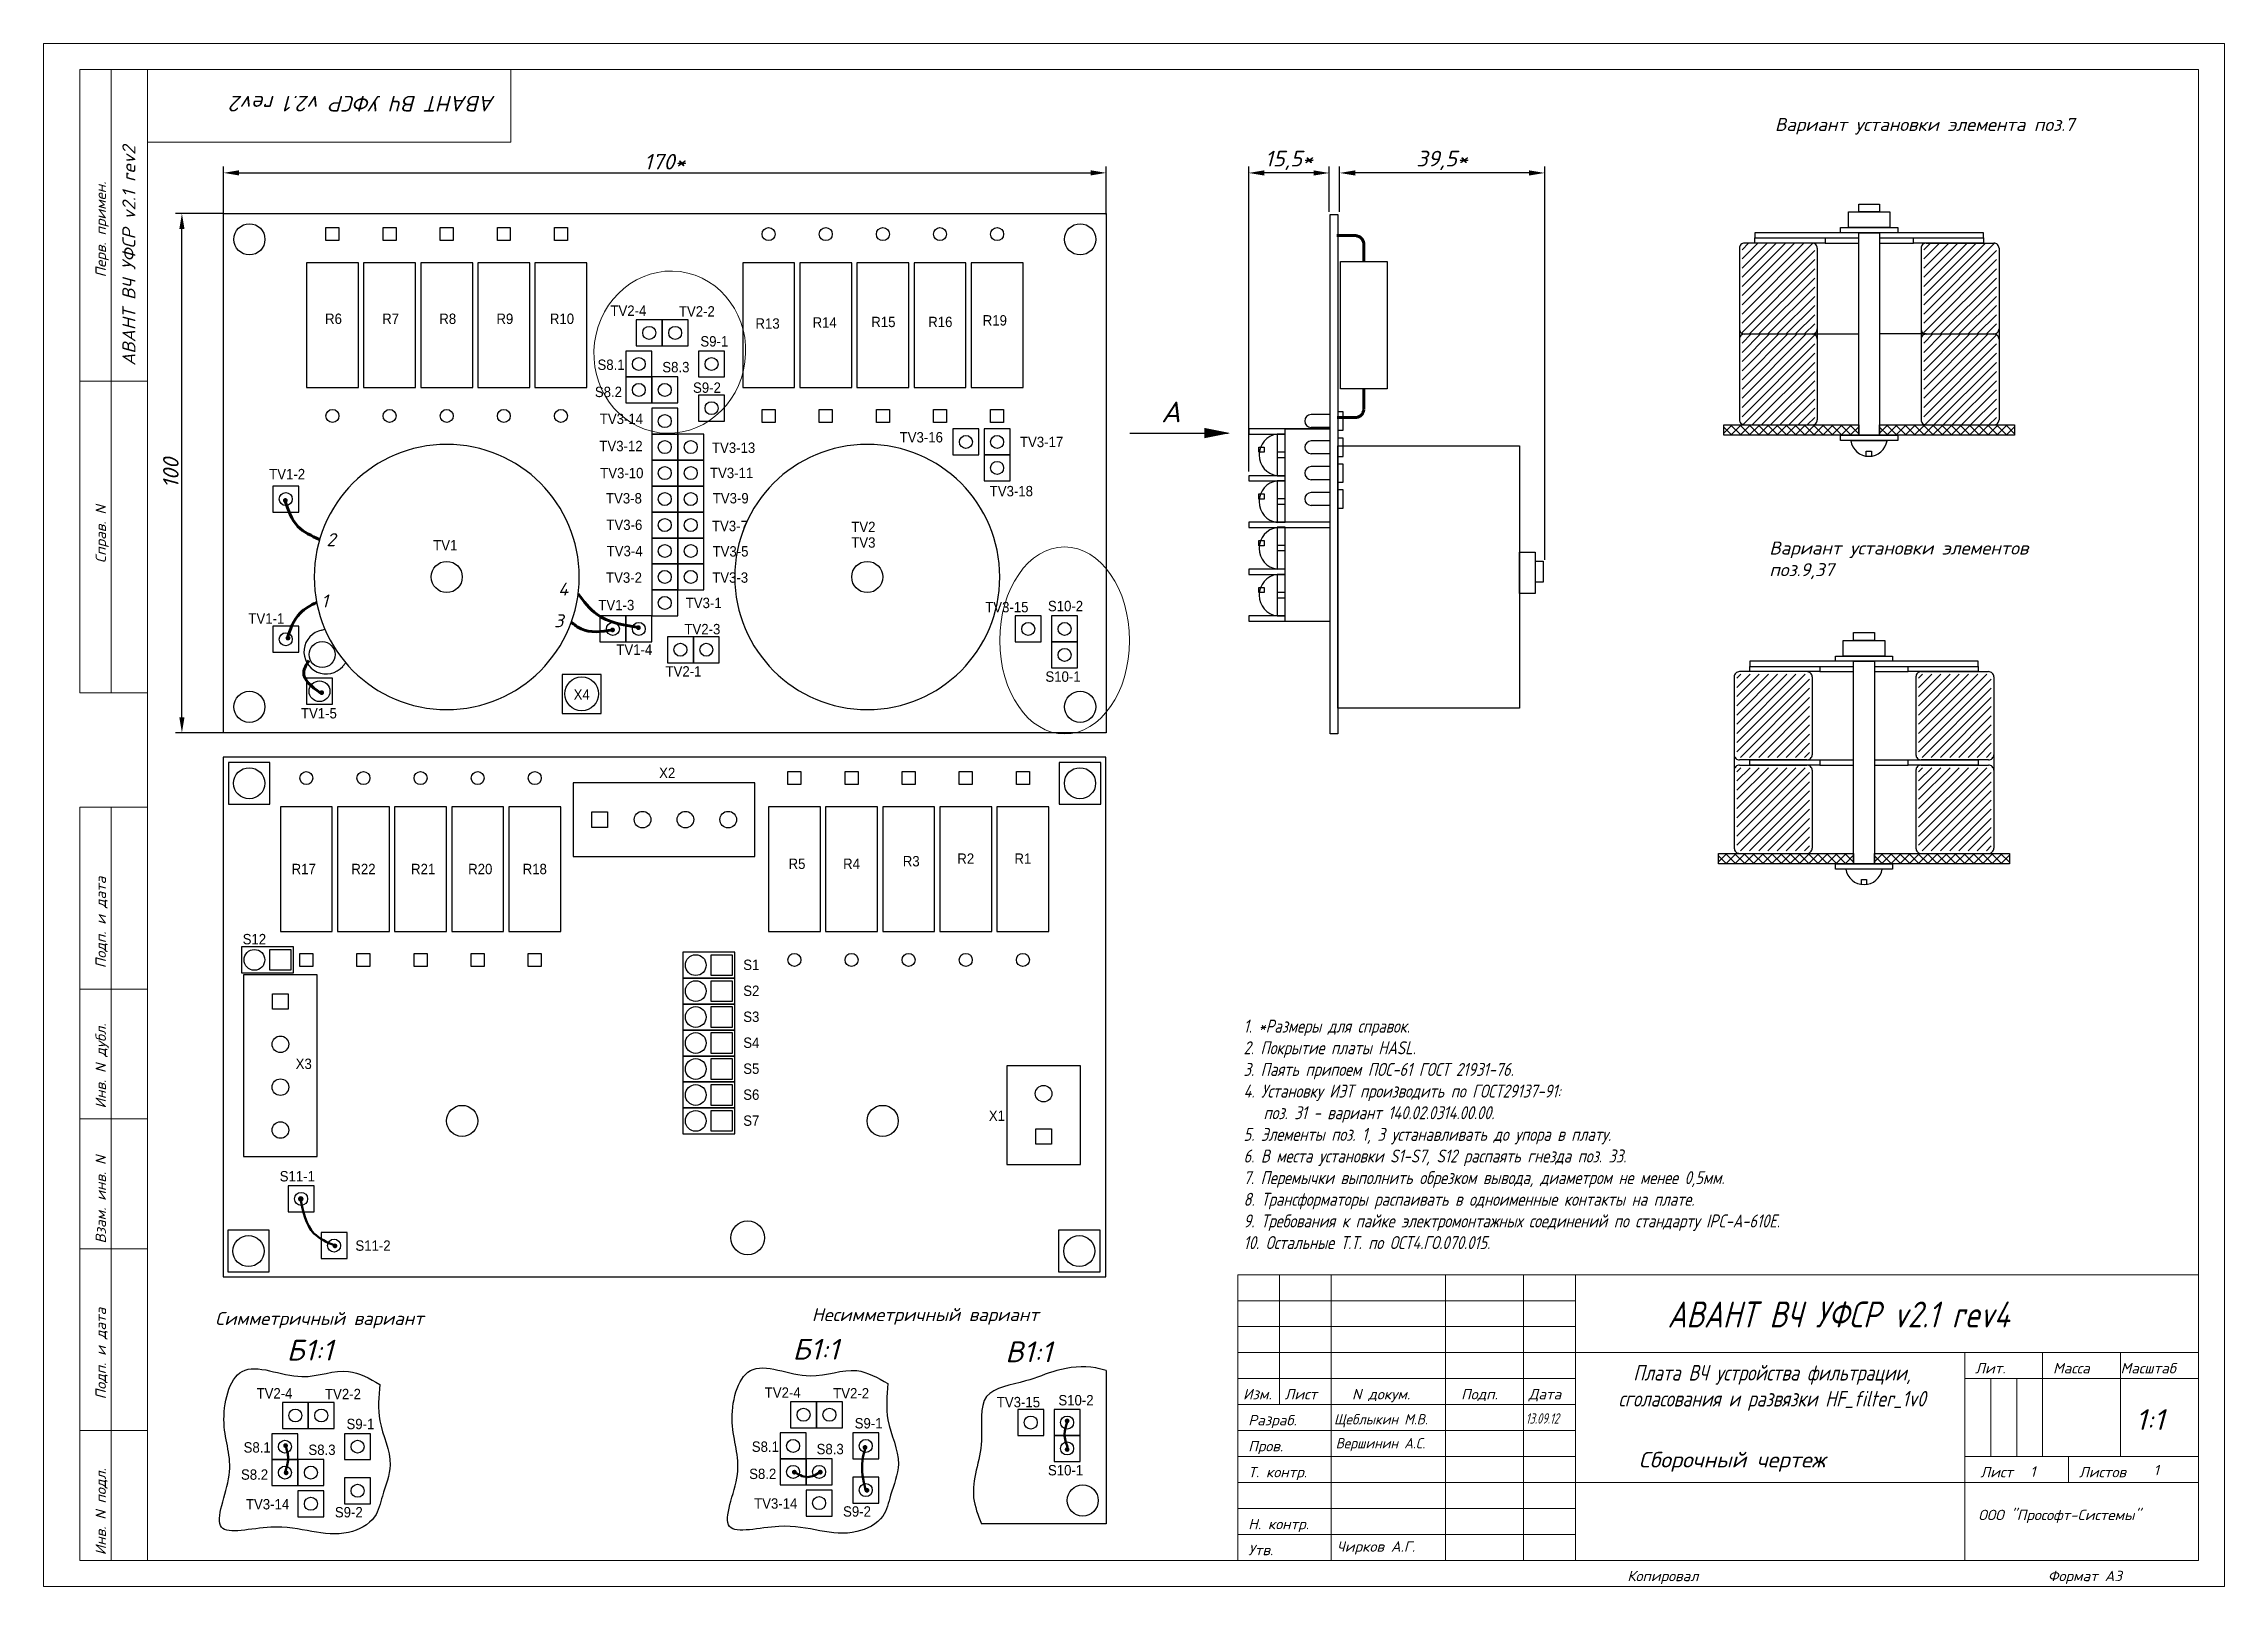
# Model space of a CAD drawing. Extents: x 25 to 880, y 8 to 306.
# Drawn here: x 25.4 to 445.4, y 7.9 to 304.9 of the extents above; entities that cross this region are included whole.
import ezdxf
from ezdxf.enums import TextEntityAlignment as Align

# ---------------------------------------------------------------- set-up
doc = ezdxf.new("R2010")
doc.units = 0
doc.header["$MEASUREMENT"] = 0
for name, color, linetype in [('BOARD', 7, 'Continuous'), ('PACKAGE_BOT', 7, 'Continuous'), ('PACKAGE_TOP', 7, 'Continuous'), ('PIN_BOT', 7, 'Continuous'), ('PIN_TOP', 7, 'Continuous'), ('REFDES_BOT', 7, 'Continuous'), ('REFDES_TOP', 7, 'Continuous')]:
    doc.layers.add(name, color=color, linetype=linetype)
doc.layers.add('РАЗМЕРЫ', color=3, linetype='Continuous', lineweight=0)
doc.layers.add('РАМКА', color=7, linetype='Continuous', lineweight=0)
doc.styles.add('ADRF1', font='romans', dxfattribs={"oblique": 15})
doc.styles.add('ГОСТ 2.304', font='CS_Gost2304.shx')
doc.dimstyles.new('ГОСТ', dxfattribs={"dimscale": 0, "dimtxt": 3, "dimasz": 3, "dimexe": 1.25, "dimexo": 0, "dimtad": 1, "dimtoh": 1, "dimdec": 3, "dimtxsty": 'ГОСТ 2.304', "dimcen": 5, "dimadec": 3, "dimazin": 2, "dimtfac": 0.75, "dimtdec": 4, "dimtmove": 1, "dimatfit": 3, "dimfxl": 1, "dimtolj": 1, "dimarcsym": 0})

msp = doc.modelspace()

# ---------------------------------------------------------------- texts
at = {"layer": 'BOARD', "linetype": 'Continuous', "attachment_point": 1}
for s, insert, char_height, width, style in [('Вариант установки элемента поз.7\\P', (358.8329, 290.5801), 2.5, 59, 'ADRF1'), ('A', (240.6307, 235.9948), 4, 8, 'ADRF1'), ('2', (79.862, 210.6498), 2.5, 6.786772, 'ADRF1'), ('Вариант установки элементов поз.9,37\\P', (357.7587, 209.042), 2.5, 59, 'ADRF1'), ('1', (78.8834, 198.8597), 2.5, 6.786772, 'ADRF1'), ('4', (124.4889, 201.1412), 2.5, 6.786772, 'ADRF1'), ('3', (123.6979, 195.0365), 2.5, 6.786772, 'ADRF1'), ('{\\Q15;1. *Размеры для справок.\\P2. Покрытие платы HASL.\\P3. Паять припоем ПОС-61 ГОСТ 21931-76.\\P4. Установку ИЭТ производить по ГОСТ29137-91:\\P   поз. 31 - вариант 140.02.0314.00.00.\\P5. Элементы поз. 1, 3 устанавливать до упора в плату.\\P6. В места установки S1-S7, S12 распаять гнезда поз. 33.\\P7. Перемычки выполнить обрезком вывода, диаметром не менее 0,5мм.\\P8. Трансформаторы распаивать в одноименные контакты на плате.\\P9. Требования к пайке электромонтажных соединений по стандарту IPC-A-610E.\\P10. Остальные Т.Т. по ОСТ4.ГО.070.015.}', (256.5, 117), 2.5, 180.700783, 'ГОСТ 2.304'), ('\\pxqc;{\\H1.0714x;\\Q15;Плата ВЧ устройства фильтрации, сголасования и развязки HF_filter_1v0}', (322.8205, 50.5193), 2.8, 70.927327, 'ГОСТ 2.304'), ('1:1', (428.3249, 42.008), 4, 8, 'ADRF1')]:
    msp.add_mtext(s, dxfattribs=dict(at, insert=insert, char_height=char_height, width=width, style=style))
at = {"layer": 'PACKAGE_TOP', "width": 0.95}
for s, p in [('TV2', (180.9519, 210.8511)), ('TV1', (100.4325, 207.3317)), ('TV3', (180.9519, 207.8511))]:
    msp.add_text(s, height=2, dxfattribs=at).set_placement(p)
at = {"layer": 'REFDES_BOT', "text_generation_flag": 6, "width": 0.95}
for s, p in [('X2', (145.5, 163.5)), ('R17', (75.5, 145)), ('R22', (87, 145)), ('R21', (98.5, 145)), ('R20', (109.5, 145)), ('R18', (120, 145)), ('R5', (170.5, 146)), ('R4', (181, 146)), ('R3', (192.5, 146.5)), ('R2', (203, 147)), ('R1', (214, 147)), ('S12', (66, 131.5)), ('S1', (161.7, 126.5571)), ('S2', (161.7, 121.5571)), ('S3', (161.7, 116.5571)), ('S4', (161.7, 111.5571)), ('X3', (75.5, 107.5)), ('S5', (161.7, 106.5571)), ('S6', (161.7, 101.5571)), ('S7', (161.7, 96.5571)), ('X1', (209, 97.5)), ('S11-1', (74.263, 85.8519)), ('S11-2', (88.8429, 72.5))]:
    msp.add_text(s, height=2, rotation=180, dxfattribs=at).set_placement(p, align=Align.CENTER)
at = {"layer": 'REFDES_BOT', "style": 'ADRF1', "oblique": 15, "text_generation_flag": 6}
for s, height, p in [('Симметричный вариант', 2.5, (78.5211, 58.2241)), ('Несимметричный вариант', 2.5, (195.2005, 58.9611)), ('Б1:1', 4, (76.6785, 51.3742)), ('Б1:1', 4, (174.1137, 51.552)), ('В1:1', 4, (215.1137, 51.052))]:
    msp.add_text(s, height=height, rotation=180, dxfattribs=at).set_placement(p, align=Align.CENTER)
at = {"layer": 'REFDES_TOP', "width": 0.95}
for s, p in [('R6', (81.2348, 250.9283)), ('R7', (92.2348, 250.9283)), ('R8', (103.2348, 250.9283)), ('R9', (114.2348, 250.9283)), ('R10', (125.2348, 250.9283)), ('TV2-4', (138.0294, 252.4877)), ('TV2-2', (151.209, 252.3533)), ('R13', (164.8356, 250.0174)), ('R14', (175.8356, 250.2189)), ('R15', (187.1379, 250.3197)), ('R16', (198.1043, 250.3236)), ('R19', (208.6043, 250.6259)), ('S9-1', (154.5746, 246.5846)), ('S8.1', (134.6907, 242.0793)), ('S8.3', (147.1715, 241.622)), ('S9-2', (153.1588, 237.667)), ('S8.2', (134.1837, 236.8481)), ('TV3-14', (136.6901, 231.6653)), ('TV3-12', (136.6033, 226.4295)), ('TV3-13', (158.2856, 226.0982)), ('TV3-16', (194.4364, 228.1181)), ('TV3-17', (217.6043, 227.2111)), ('TV1-2', (72.3059, 221.0202)), ('TV3-10', (136.7594, 221.23)), ('TV3-11', (157.905, 221.2444)), ('TV3-8', (137.172, 216.3703)), ('TV3-9', (157.7349, 216.3814)), ('TV3-18', (211.784, 217.7486)), ('TV3-6', (137.2509, 211.2597)), ('TV3-7', (157.5768, 211.0337)), ('TV3-4', (137.3049, 206.2149)), ('TV3-5', (157.6953, 206.1523)), ('TV3-2', (137.1864, 201.0964)), ('TV3-3', (157.6309, 201.1075)), ('TV1-3', (135.7016, 195.8132)), ('TV3-1', (152.5371, 196.2189)), ('TV3-15', (210.9169, 195.4205)), ('S10-2', (222.2154, 195.622)), ('TV1-1', (68.3015, 193.2251)), ('TV2-3', (152.2781, 191.184)), ('TV1-4', (139.1636, 187.2245)), ('TV2-1', (148.6394, 183.0457)), ('S10-1', (221.7309, 182.0398)), ('TV1-5', (78.4224, 174.984)), ('X4', (129.0371, 178.5846)), ('TV2-4', (167.7466, 44.1997)), ('TV2-4', (69.8749, 44.0588)), ('TV2-2', (83.0545, 43.9244)), ('TV2-2', (180.9263, 44.0653)), ('TV3-15', (213.1478, 42.3714)), ('S10-2', (224.2287, 42.7361)), ('S9-1', (86.4201, 38.1557)), ('S9-1', (184.2919, 38.2965)), ('S8.1', (66.5362, 33.6504)), ('S8.3', (79.017, 33.1931)), ('S8.1', (164.408, 33.7913)), ('S8.3', (176.8888, 33.334)), ('S8.2', (66.0292, 28.4192)), ('S8.2', (163.901, 28.5601)), ('S10-1', (222.2214, 29.2626)), ('TV3-14', (68.5356, 22.7123)), ('S9-2', (84.1828, 21.1752)), ('TV3-14', (166.4074, 22.8531)), ('S9-2', (182.0546, 21.3161))]:
    msp.add_text(s, height=2, dxfattribs=at).set_placement(p, align=Align.CENTER)
at = {"layer": 'РАМКА', "style": 'ADRF1', "oblique": 15}
for height, rotation, p in [(3, 180, (112.4829, 294.832)), (2.5, 90, (43.0774, 242.863))]:
    msp.add_text('АВАНТ ВЧ УФСР v2.1 rev2', height=height, rotation=rotation, dxfattribs=at).set_placement(p)
at = {"layer": 'РАМКА', "oblique": 15}
for s, height, style, p in [('АВАНТ ВЧ УФСР v2.1 rev4', 5, 'ГОСТ 2.304', (338.1459, 57.7341)), ('Сборочный чертеж', 3, 'ADRF1', (332.6216, 30.7824)), ('1', 2, 'ADRF1', (407.9905, 29)), ('1', 2, 'ADRF1', (431.7713, 29.2846)), ('ООО "Прософт-Системы"', 2, 'ADRF1', (398.0091, 20.6445)), ('Чирков А.Г.', 2, 'ADRF1', (274.47, 14.5632))]:
    msp.add_text(s, height=height, dxfattribs=dict(at, style=style)).set_placement(p)
at = {"layer": 'РАМКА', "oblique": 15, "width": 0.9}
for s, style, p in [('Щеблыкин М.В.', 'ADRF1', (273.9137, 39.0632)), ('13.09.12', 'ГОСТ 2.304', (310.8544, 39.2242)), ('Вершинин А.С.', 'ADRF1', (274.2373, 34.4539))]:
    msp.add_text(s, height=2, dxfattribs=dict(at, style=style)).set_placement(p)

# ---------------------------------------------------------------- blocks, each defined once
blk = doc.blocks.new('РАМКА')
at = {"layer": 'РАМКА'}
for p, q in [((0, 297), (0, 0)), ((420, 297), (0, 297)), ((420, 0), (420, 297)), ((7, 172), (7, 292)), ((20, 292), (7, 292)), ((13, 172), (13, 292)), ((20, 292), (415, 292)), ((20, 5), (20, 292)), ((90, 278), (90, 292)), ((415, 292), (415, 5)), ((20, 278), (90, 278)), ((20, 232), (7, 232)), ((20, 172), (7, 172)), ((7, 5), (7, 150)), ((20, 150), (7, 150)), ((13, 5), (13, 150)), ((20, 115), (7, 115)), ((20, 90), (7, 90)), ((20, 65), (7, 65)), ((230, 60), (230, 5)), ((415, 60), (230, 60)), ((238, 60), (238, 35)), ((248, 60), (248, 5)), ((270, 60), (270, 5)), ((285, 60), (285, 5)), ((295, 60), (295, 5)), ((230, 55), (295, 55)), ((230, 50), (295, 50)), ((230, 45), (415, 45)), ((370, 45), (370, 5)), ((385, 45), (385, 25)), ((400, 45), (400, 25)), ((230, 40), (295, 40)), ((370, 40), (415, 40)), ((375, 40), (375, 25)), ((380, 40), (380, 25)), ((230, 35), (295, 35)), ((20, 30), (7, 30)), ((230, 30), (295, 30)), ((230, 25), (295, 25)), ((370, 25), (415, 25)), ((390, 25), (390, 20)), ((230, 20), (415, 20)), ((230, 15), (295, 15)), ((230, 10), (295, 10)), ((20, 5), (7, 5)), ((415, 5), (20, 5)), ((0, 0), (420, 0))]:
    blk.add_line(p, q, dxfattribs=at)
at = {"layer": 'РАМКА', "style": 'ADRF1', "oblique": 15}
for s, p in [('Перв. примен.', (12, 252)), ('Справ. N', (12, 197)), ('Подп. и дата', (12, 119)), ('Инв. N дубл.', (12, 92)), ('Взам. инв. N', (12, 66)), ('Подп. и дата', (12, 36)), ('Инв. N подл.', (12, 6))]:
    blk.add_text(s, height=2, rotation=90, dxfattribs=at).set_placement(p)
for s, p in [('Лит.', (372, 41)), ('Масса', (387, 41)), ('Масштаб', (400, 41)), ('Изм.', (231, 36)), ('Лист', (239, 36)), ('N докум.', (252, 36)), ('Подп.', (273, 36)), ('Дата', (286, 36)), ('Разраб.', (232, 31)), ('Пров.', (232, 26)), ('Т. контр.', (232, 21)), ('Лист', (373, 21)), ('Листов', (392, 21)), ('Н. контр.', (232, 11)), ('Утв.', (232, 6)), ('Копировал', (305, 1)), ('Формат A3', (386, 1))]:
    blk.add_text(s, height=2, dxfattribs=at).set_placement(p)
blk = doc.blocks.new('*D615')
at = {"layer": 'РАЗМЕРЫ', "color": 0, "lineweight": -2}
for p, q in [((60.04, 272.02), (60.04, 281.27)), ((63.04, 280.02), (227.04, 280.02)), ((230.04, 272.02), (230.04, 281.27))]:
    blk.add_line(p, q, dxfattribs=at)
at = {"layer": 'РАЗМЕРЫ', "color": 0}
for points in [[(63.04, 280.52), (63.04, 279.52), (60.04, 280.02)], [(227.04, 279.52), (227.04, 280.52), (230.04, 280.02)]]:
    blk.add_solid(points, dxfattribs=at)
at = {"layer": 'РАЗМЕРЫ', "color": 0, "linetype": 'Continuous', "insert": (145.04, 282.16), "char_height": 3, "attachment_point": 5, "style": 'ADRF1'}
blk.add_mtext('\\A1;170*', dxfattribs=at)
blk = doc.blocks.new('*D625')
at = {"layer": 'РАЗМЕРЫ', "color": 0, "lineweight": -2}
for p, q in [((257.5, 222.5), (257.5, 281.25)), ((270, 280), (260.5, 280)), ((273, 272.5), (273, 281.25))]:
    blk.add_line(p, q, dxfattribs=at)
at = {"layer": 'РАЗМЕРЫ', "color": 0}
for points in [[(260.5, 280.5), (260.5, 279.5), (257.5, 280)], [(270, 279.5), (270, 280.5), (273, 280)]]:
    blk.add_solid(points, dxfattribs=at)
at = {"layer": 'РАЗМЕРЫ', "color": 0, "linetype": 'Continuous', "insert": (265.25, 282.4175), "char_height": 3, "attachment_point": 5, "style": 'ADRF1'}
blk.add_mtext('\\A1;15,5*', dxfattribs=at)
blk = doc.blocks.new('*D627')
at = {"layer": 'РАЗМЕРЫ', "color": 0, "lineweight": -2}
for p, q in [((60.04, 272.22), (50.79, 272.22)), ((52.04, 175.22), (52.04, 269.22)), ((60.04, 172.22), (50.79, 172.22))]:
    blk.add_line(p, q, dxfattribs=at)
at = {"layer": 'РАЗМЕРЫ', "color": 0}
for points in [[(52.54, 269.22), (51.54, 269.22), (52.04, 272.22)], [(51.54, 175.22), (52.54, 175.22), (52.04, 172.22)]]:
    blk.add_solid(points, dxfattribs=at)
at = {"layer": 'РАЗМЕРЫ', "color": 0, "linetype": 'Continuous', "insert": (49.9, 222.22), "char_height": 3, "attachment_point": 5, "rotation": 90, "style": 'ADRF1'}
blk.add_mtext('\\A1;100', dxfattribs=at)
blk = doc.blocks.new('*D628')
at = {"layer": 'РАЗМЕРЫ', "color": 0, "lineweight": -2}
for p, q in [((275, 272.5), (275, 281.25)), ((311.5, 280), (278, 280)), ((314.5, 205.5), (314.5, 281.25))]:
    blk.add_line(p, q, dxfattribs=at)
at = {"layer": 'РАЗМЕРЫ', "color": 0}
for points in [[(278, 280.5), (278, 279.5), (275, 280)], [(311.5, 279.5), (311.5, 280.5), (314.5, 280)]]:
    blk.add_solid(points, dxfattribs=at)
at = {"layer": 'РАЗМЕРЫ', "color": 0, "linetype": 'Continuous', "insert": (294.75, 282.4175), "char_height": 3, "attachment_point": 5, "style": 'ADRF1'}
blk.add_mtext('\\A1;39,5*', dxfattribs=at)

# ---------------------------------------------------------------- dimensions: what is measured, and where the dimension line sits
at = {"layer": 'РАЗМЕРЫ'}
for base, p1, p2, override, picture, middle in [((230.0371, 280.0189), (60.0371, 272.0189), (230.0371, 272.0189), {"dimscale": 1, "dimtih": 0, "dimdec": 1, "dimlfac": 1, "dimpost": '*', "dimtxsty": 'ADRF1', "dimsah": 1, "dimtofl": 0, "dimtmove": 0, "dimtolj": 1}, '*D615', (145.0371, 282.1574)), ((257.5, 280), (273, 272.5), (257.5, 222.5), {"dimscale": 1, "dimlfac": 1, "dimpost": '*', "dimtxsty": 'ADRF1', "dimsah": 1, "dimtolj": 1}, '*D625', (265.25, 282.4175)), ((275, 280), (314.5, 205.5), (275, 272.5), {"dimscale": 1, "dimlfac": 1, "dimpost": '*', "dimtxsty": 'ADRF1', "dimsah": 1, "dimtolj": 1}, '*D628', (294.75, 282.4175))]:
    dim = msp.add_linear_dim(base=base, p1=p1, p2=p2, dimstyle='ГОСТ', override=override, dxfattribs=at)
    dim.commit()
    dim.dimension.update_dxf_attribs({"geometry": picture, "text_midpoint": middle})
dim = msp.add_linear_dim(base=(52.0371, 272.2189), p1=(60.0371, 172.2189), p2=(60.0371, 272.2189), angle=90, dimstyle='ГОСТ', override={"dimscale": 1, "dimlfac": 1, "dimtxsty": 'ADRF1', "dimsah": 1, "dimtolj": 1}, dxfattribs=at)
dim.commit()
dim.dimension.update_dxf_attribs({"geometry": '*D627', "text_midpoint": (49.8986, 222.2189)})

# ---------------------------------------------------------------- hatches: boundary and pattern name
at = {"layer": 'BOARD', "linetype": 'Continuous'}
h = msp.add_hatch(dxfattribs=at)
h.set_pattern_fill('ANSI31', color=256, scale=10, style=0)
h.set_pattern_definition([(45, (19, 9.5), (-0.8838835, 0.8838835), [])])
h.paths.add_polyline_path([(352.5, 266.5), (366.5, 266.5), (366.5, 249), (352.5, 249)], flags=0)
h = msp.add_hatch(dxfattribs=at)
h.set_pattern_fill('ANSI31', color=256, scale=10, style=0)
h.set_pattern_definition([(45, (54, 9.5), (-0.8838835, 0.8838835), [])])
h.paths.add_polyline_path([(387.5, 266.5), (401.5, 266.5), (401.5, 249), (387.5, 249)], flags=0)
h = msp.add_hatch(dxfattribs=at)
h.set_pattern_fill('ANSI31', color=256, scale=10, style=0)
h.set_pattern_definition([(45, (19, -8.5), (-0.8838835, 0.8838835), [])])
h.paths.add_polyline_path([(352.5, 249), (366.5, 249), (366.5, 231.5), (352.5, 231.5)], flags=0)
h = msp.add_hatch(dxfattribs=at)
h.set_pattern_fill('ANSI31', color=256, scale=10, style=0)
h.set_pattern_definition([(45, (54, -8.5), (-0.8838835, 0.8838835), [])])
h.paths.add_polyline_path([(387.5, 249), (401.5, 249), (401.5, 231.5), (387.5, 231.5)], flags=0)
h = msp.add_hatch(dxfattribs=at)
h.set_pattern_fill('ANSI37', color=256, scale=10, style=0)
h.set_pattern_definition([(45, (19, 9.5), (-0.8838835, 0.8838835), []), (135, (19, 9.5), (-0.8838835, -0.8838835), [])])
h.paths.add_polyline_path([(349, 231.5), (375, 231.5), (375, 229.5), (349, 229.5)], flags=0)
h = msp.add_hatch(dxfattribs=at)
h.set_pattern_fill('ANSI37', color=256, scale=10, style=0)
h.set_pattern_definition([(45, (49.0099, 9.5), (-0.8838835, 0.8838835), []), (135, (49.0099, 9.5), (-0.8838835, -0.8838835), [])])
h.paths.add_polyline_path([(379.0099, 231.5), (405.0099, 231.5), (405.0099, 229.5), (379.0099, 229.5)], flags=0)
h = msp.add_hatch(color=256, dxfattribs=at)
edge = h.paths.add_edge_path(flags=0)
edge.add_arc((71.963, 216.9559), 0.463, 0, 360)
h = msp.add_hatch(color=256, dxfattribs=at)
edge = h.paths.add_edge_path(flags=0)
edge.add_arc((72.463, 190.4559), 0.463, 0, 360)
h = msp.add_hatch(color=256, dxfattribs=at)
edge = h.paths.add_edge_path(flags=0)
edge.add_arc((134.9786, 192.0267), 0.463, 0, 360)
h = msp.add_hatch(color=256, dxfattribs=at)
edge = h.paths.add_edge_path(flags=0)
edge.add_arc((139.963, 192.4559), 0.463, 0, 360)
h = msp.add_hatch(dxfattribs=at)
h.set_pattern_fill('ANSI31', color=256, scale=10, style=0)
h.set_pattern_definition([(45, (18, -73.0023), (-0.8838835, 0.8838835), [])])
h.paths.add_polyline_path([(351.5, 183.4977), (365.5, 183.4977), (365.5, 167.4977), (351.5, 167.4977)], flags=0)
h = msp.add_hatch(dxfattribs=at)
h.set_pattern_fill('ANSI31', color=256, scale=10, style=0)
h.set_pattern_definition([(45, (53, -73.0023), (-0.8838835, 0.8838835), [])])
h.paths.add_polyline_path([(386.5, 183.4977), (400.5, 183.4977), (400.5, 167.4977), (386.5, 167.4977)], flags=0)
h = msp.add_hatch(color=256, dxfattribs=at)
edge = h.paths.add_edge_path(flags=0)
edge.add_arc((78.963, 179.9559), 0.463, 0, 360)
h = msp.add_hatch(dxfattribs=at)
h.set_pattern_fill('ANSI31', color=256, scale=10, style=0)
h.set_pattern_definition([(45, (18, -91.0023), (-0.8838835, 0.8838835), [])])
h.paths.add_polyline_path([(351.5, 165.4977), (365.5, 165.4977), (365.5, 149.4977), (351.5, 149.4977)], flags=0)
h = msp.add_hatch(dxfattribs=at)
h.set_pattern_fill('ANSI31', color=256, scale=10, style=0)
h.set_pattern_definition([(45, (53, -91.0023), (-0.8838835, 0.8838835), [])])
h.paths.add_polyline_path([(386.5, 165.4977), (400.5, 165.4977), (400.5, 149.4977), (386.5, 149.4977)], flags=0)
h = msp.add_hatch(dxfattribs=at)
h.set_pattern_fill('ANSI37', color=256, scale=10, style=0)
h.set_pattern_definition([(45, (18, -73.0023), (-0.8838835, 0.8838835), []), (135, (18, -73.0023), (-0.8838835, -0.8838835), [])])
h.paths.add_polyline_path([(348, 148.9977), (374, 148.9977), (374, 146.9977), (348, 146.9977)], flags=0)
h = msp.add_hatch(dxfattribs=at)
h.set_pattern_fill('ANSI37', color=256, scale=10, style=0)
h.set_pattern_definition([(45, (48.0099, -73.0023), (-0.8838835, 0.8838835), []), (135, (48.0099, -73.0023), (-0.8838835, -0.8838835), [])])
h.paths.add_polyline_path([(378.0099, 148.9977), (404.0099, 148.9977), (404.0099, 146.9977), (378.0099, 146.9977)], flags=0)
h = msp.add_hatch(color=256, dxfattribs=at)
edge = h.paths.add_edge_path(flags=0)
edge.add_arc((74.9363, 82.4909), 0.537, 0, 360)
h = msp.add_hatch(color=256, dxfattribs=at)
edge = h.paths.add_edge_path(flags=0)
edge.add_arc((81.5103, 73.4463), 0.463, 0, 360)
h = msp.add_hatch(color=256, dxfattribs=at)
edge = h.paths.add_edge_path(flags=0)
edge.add_arc((222.5275, 39.7523), 0.463, 0, 360)
h = msp.add_hatch(color=256, dxfattribs=at)
edge = h.paths.add_edge_path(flags=0)
edge.add_arc((72, 35), 0.463, 0, 360)
h = msp.add_hatch(color=256, dxfattribs=at)
edge = h.paths.add_edge_path(flags=0)
edge.add_arc((183.6007, 34.6495), 0.463, 0, 360)
h = msp.add_hatch(color=256, dxfattribs=at)
edge = h.paths.add_edge_path(flags=0)
edge.add_arc((222.5275, 34.2523), 0.463, 0, 360)
h = msp.add_hatch(color=256, dxfattribs=at)
edge = h.paths.add_edge_path(flags=0)
edge.add_arc((72.1152, 29.746), 0.463, 0, 360)
h = msp.add_hatch(color=256, dxfattribs=at)
edge = h.paths.add_edge_path(flags=0)
edge.add_arc((169.987, 29.8868), 0.463, 0, 360)
h = msp.add_hatch(color=256, dxfattribs=at)
edge = h.paths.add_edge_path(flags=0)
edge.add_arc((174.987, 29.8868), 0.463, 0, 360)
h = msp.add_hatch(color=256, dxfattribs=at)
edge = h.paths.add_edge_path(flags=0)
edge.add_arc((183.9736, 26.3905), 0.463, 0, 360)

# ---------------------------------------------------------------- linework, layer by layer
at = {"layer": 'BOARD', "linetype": 'Continuous', "lineweight": 80}
for p, q in [((278.171, 267.9405), (274.4938, 267.9405)), ((279.671, 262.9405), (279.671, 266.4405)), ((279.671, 234.4352), (279.671, 238.4352)), ((278.2253, 232.9148), (274.5482, 232.9148))]:
    msp.add_line(p, q, dxfattribs=at)
at = {"layer": 'BOARD', "linetype": 'Continuous'}
for p, q in [((352, 265.5), (352, 232.5)), ((366, 266.5), (353, 266.5)), ((367, 265.5), (367, 232.5)), ((368.5, 266.5), (375, 266.5)), ((379, 266.5), (385.5, 266.5)), ((387, 265.5), (387, 232.5)), ((388, 266.5), (401, 266.5)), ((402, 265.5), (402, 232.5)), ((353, 249.0055), (366, 249.0055)), ((366, 249), (375, 249)), ((388, 249), (379, 249)), ((388, 249.0055), (401, 249.0055)), ((273.1547, 233.5084), (269.5166, 233.5084)), ((234.5791, 229.9272), (253.5126, 229.9272)), ((273.1547, 230.9857), (269.5061, 230.9857)), ((273.1635, 228.4466), (269.5254, 228.4466)), ((380.4473, 228.4489), (373.4473, 228.4489)), ((273.1635, 225.924), (269.5149, 225.924)), ((273.1635, 223.4731), (269.5254, 223.4731)), ((376.4361, 225.4986), (376.4361, 226.4544)), ((376.4361, 226.4544), (377.4361, 226.4544)), ((377.4361, 226.4544), (377.4361, 225.4986)), ((273.1635, 220.9504), (269.5149, 220.9504)), ((273.1568, 218.4983), (269.5186, 218.4983)), ((273.1568, 215.9757), (269.5082, 215.9757)), ((264.4849, 193.7223), (273.1675, 193.7223)), ((79, 192), (79.5748, 192.1742)), ((82.9912, 185.0129), (83.6032, 185.6751)), ((351, 182.9977), (351, 149.9977)), ((365, 183.9977), (352, 183.9977)), ((366, 183), (366, 168)), ((367.5, 183.9977), (374, 183.9977)), ((378, 183.9977), (384.5, 183.9977)), ((386, 183), (386, 168)), ((387, 183.9977), (400, 183.9977)), ((401, 182.9977), (401, 149.9977)), ((365, 166.9977), (352, 166.9977)), ((352, 165.9977), (365, 165.9977)), ((366, 165), (366, 150)), ((367.5, 167), (374, 167)), ((367.5, 166), (374, 166)), ((378, 167), (384.5, 167)), ((378, 166), (384.5, 166)), ((386, 165), (386, 150)), ((400, 166.9977), (387, 166.9977)), ((387, 165.9977), (400, 165.9977)), ((379.5, 147), (372.5, 147)), ((375.4887, 144.0055), (376.4887, 144.0055)), ((375.4887, 143.0497), (375.4887, 144.0055)), ((376.4887, 144.0055), (376.4887, 143.0497)), ((230.024, 49.4418), (230.024, 19.9418)), ((230.024, 19.9418), (206.024, 19.9418))]:
    msp.add_line(p, q, dxfattribs=at)
for points in [[(375, 274), (379, 274), (379, 272.5), (375, 272.5)], [(371.5, 269.5), (382.5, 269.5), (382.5, 268.5), (371.5, 268.5)], [(373, 272.5), (381, 272.5), (381, 269.5), (373, 269.5)], [(355, 267.5), (375, 267.5), (375, 268.5), (355, 268.5)], [(355, 267.5), (368.5, 267.5), (368.5, 266.5), (355, 266.5)], [(375, 268.5), (379, 268.5), (379, 229.5), (375, 229.5)], [(379, 267.5), (399, 267.5), (399, 268.5), (379, 268.5)], [(385.5, 267.5), (399, 267.5), (399, 266.5), (385.5, 266.5)], [(275.171, 262.9405), (284.171, 262.9405), (284.171, 238.4405), (275.171, 238.4405)], [(275.6635, 233.9983), (274.6635, 233.9983), (274.6635, 230.4971), (275.6635, 230.4971)], [(349, 231.5), (375, 231.5), (375, 229.5), (349, 229.5)], [(379.0099, 231.5), (405.0099, 231.5), (405.0099, 229.5), (379.0099, 229.5)], [(264.4881, 230.7189), (257.4881, 230.7189), (257.4881, 229.7189), (264.4881, 229.7189)], [(259.4701, 227.2189), (260.4701, 227.2189), (260.4701, 226.2189), (259.4701, 226.2189)], [(264.4881, 229.7189), (262.9881, 229.7189), (262.9881, 221.7189), (264.4881, 221.7189)], [(273.1593, 230.7189), (264.4701, 230.7189), (264.4701, 230.7189), (273.1593, 230.7189)], [(274.671, 227.4405), (309.671, 227.4405), (309.671, 176.9405), (274.671, 176.9405)], [(275.6723, 228.9366), (274.6723, 228.9366), (274.6723, 225.4354), (275.6723, 225.4354)], [(371.5, 229.5), (382.5, 229.5), (382.5, 228.5), (371.5, 228.5)], [(264.4881, 226.2189), (262.9881, 226.2189), (262.9881, 225.2189), (264.4881, 225.2189)], [(275.6723, 223.9631), (274.6723, 223.9631), (274.6723, 220.4618), (275.6723, 220.4618)], [(264.4881, 221.7189), (257.4881, 221.7189), (257.4881, 220.7189), (264.4881, 220.7189)], [(264.4881, 220.7543), (262.9881, 220.7543), (262.9881, 212.7543), (264.4881, 212.7543)], [(275.6656, 218.9883), (274.6656, 218.9883), (274.6656, 215.4871), (275.6656, 215.4871)], [(259.4701, 218.2189), (260.4701, 218.2189), (260.4701, 217.2189), (259.4701, 217.2189)], [(264.4881, 217.2543), (262.9881, 217.2543), (262.9881, 216.2543), (264.4881, 216.2543)], [(273.1889, 212.7681), (257.4881, 212.7681), (257.4881, 211.7681), (273.1889, 211.7681)], [(264.4881, 211.7955), (262.9881, 211.7955), (262.9881, 203.7955), (264.4881, 203.7955)], [(259.4701, 209.2189), (260.4701, 209.2189), (260.4701, 208.2189), (259.4701, 208.2189)], [(264.4881, 208.2955), (262.9881, 208.2955), (262.9881, 207.2955), (264.4881, 207.2955)], [(309.6763, 199.0216), (309.6763, 207.0216), (312.6763, 207.0216), (312.6763, 199.0216)], [(264.4881, 203.7189), (257.4881, 203.7189), (257.4881, 202.7189), (264.4881, 202.7189)], [(264.4881, 202.7189), (262.9881, 202.7189), (262.9881, 194.7189), (264.4881, 194.7189)], [(314.2028, 205.2378), (314.2028, 201.2378), (312.7028, 201.2378), (312.7028, 205.2378)], [(259.4701, 200.2189), (260.4701, 200.2189), (260.4701, 199.2189), (259.4701, 199.2189)], [(264.4881, 199.2189), (262.9881, 199.2189), (262.9881, 198.2189), (264.4881, 198.2189)], [(264.4881, 194.7189), (257.4881, 194.7189), (257.4881, 193.7189), (264.4881, 193.7189)], [(372, 190), (380, 190), (380, 187), (372, 187)], [(374, 191.5), (378, 191.5), (378, 190), (374, 190)], [(354, 184.9977), (374, 184.9977), (374, 185.9977), (354, 185.9977)], [(354, 184.9977), (367.5, 184.9977), (367.5, 183.9977), (354, 183.9977)], [(370.5, 187), (381.5, 187), (381.5, 186), (370.5, 186)], [(374, 185.9977), (378, 185.9977), (378, 146.9977), (374, 146.9977)], [(378, 184.9977), (398, 184.9977), (398, 185.9977), (378, 185.9977)], [(384.5, 184.9977), (398, 184.9977), (398, 183.9977), (384.5, 183.9977)], [(354, 167), (367.5, 167), (367.5, 166), (354, 166)], [(384.5, 167), (398, 167), (398, 166), (384.5, 166)], [(348, 148.9977), (374, 148.9977), (374, 146.9977), (348, 146.9977)], [(370.5, 147), (381.5, 147), (381.5, 146), (370.5, 146)], [(378.0099, 148.9977), (404.0099, 148.9977), (404.0099, 146.9977), (378.0099, 146.9977)]]:
    msp.add_lwpolyline(points, close=True, dxfattribs=at)
at = {"layer": 'BOARD'}
for points in [[(60.0371, 172.2189), (60.0371, 272.2189), (230.0371, 272.2189), (230.0371, 172.2189)], [(273.1594, 172.006), (273.1594, 272.006), (274.6594, 272.006), (274.6594, 172.006)], [(230, 67.5), (230, 167.5), (60, 167.5), (60, 67.5)]]:
    msp.add_lwpolyline(points, close=True, dxfattribs=at)
at = {"layer": 'BOARD', "linetype": 'Continuous'}
msp.add_circle((79.0351, 187.2743), 2.5, dxfattribs=at)
for centre, radius, start, end in [((352.9934, 265.5066), 0.9934, 89.617174, 180.382826), ((366.0066, 265.5066), 0.9934, 359.617174, 90.382826), ((387.9934, 265.5066), 0.9934, 89.617174, 180.382826), ((401.0066, 265.5066), 0.9934, 359.617174, 90.382826), ((352.9934, 249.9879), 0.9934, 179.617174, 270.382826), ((352.9934, 247.9901), 0.9934, 89.617174, 180.382826), ((366.0066, 249.9879), 0.9934, 269.617174, 0.382826), ((366.0066, 248.0048), 0.9934, 359.617174, 90.382826), ((387.9934, 249.9879), 0.9934, 179.617174, 270.382826), ((387.9934, 247.9901), 0.9934, 89.617174, 180.382826), ((401.0066, 249.9879), 0.9934, 269.617174, 0.382826), ((401.0066, 248.0048), 0.9934, 359.617174, 90.382826), ((269.548, 232.2433), 1.2554, 91.202135, 268.797865), ((353, 232.5), 0.9934, 179.617174, 270.382826), ((366.0066, 232.4934), 0.9934, 269.617174, 0.382826), ((387.9934, 232.4934), 0.9934, 179.617174, 270.382826), ((401.0066, 232.4934), 0.9934, 269.617174, 0.382826), ((263.5238, 225.7189), 4.0357, 97.62815, 262.37185), ((269.5569, 227.1815), 1.2554, 91.202135, 268.797865), ((376.9473, 228.9905), 3.5417, 188.797411, 351.202589), ((269.5569, 222.208), 1.2554, 91.202135, 268.797865), ((263.5238, 216.7189), 4.0357, 97.62815, 262.37185), ((269.5501, 217.2333), 1.2554, 91.202135, 268.797865), ((263.5238, 207.7189), 4.0357, 97.62815, 262.37185), ((263.5238, 198.7189), 4.0357, 97.62815, 262.37185), ((79.8008, 187.8148), 4.2612, 100.832365, 318.657397), ((351.9934, 183.0043), 0.9934, 89.617174, 180.382826), ((365.0066, 183.0043), 0.9934, 359.617174, 90.382826), ((386.9934, 183.0043), 0.9934, 89.617174, 180.382826), ((400.0066, 183.0043), 0.9934, 359.617174, 90.382826), ((351.9934, 167.991), 0.9934, 179.617174, 270.382826), ((351.9934, 165.0043), 0.9934, 89.617174, 180.382826), ((365.0066, 167.991), 0.9934, 269.617174, 0.382826), ((365.0066, 165.0043), 0.9934, 359.617174, 90.382826), ((386.9934, 167.991), 0.9934, 179.617174, 270.382826), ((386.9934, 165.0043), 0.9934, 89.617174, 180.382826), ((400.0066, 167.991), 0.9934, 269.617174, 0.382826), ((400.0066, 165.0043), 0.9934, 359.617174, 90.382826), ((352, 149.9977), 0.9934, 179.617174, 270.382826), ((365.0066, 149.991), 0.9934, 269.617174, 0.382826), ((386.9934, 149.991), 0.9934, 179.617174, 270.382826), ((400.0066, 149.991), 0.9934, 269.617174, 0.382826), ((376, 146.5417), 3.5417, 188.797411, 351.202589)]:
    msp.add_arc(centre, radius, start, end, dxfattribs=at)
at = {"layer": 'BOARD', "linetype": 'Continuous', "lineweight": 20}
for centre, major_axis, ratio in [((146, 245.5), (-2, -15.5), 0.93435432), ((222.038, 189.9946), (0, -18), 0.69444444)]:
    msp.add_ellipse(centre, major_axis=major_axis, ratio=ratio, dxfattribs=at)
at = {"layer": 'BOARD', "linetype": 'Continuous', "lineweight": 80}
for points in [[(279.671, 266.4405), (279.171, 267.4405), (278.171, 267.9405)], [(279.671, 234.4148), (279.2253, 233.4148), (278.2253, 232.9148)], [(78.5527, 209.4381), (74.3855, 211.9381), (71.8855, 216.9381)], [(140, 192.5), (131.9353, 195.0324), (128.3453, 199)], [(78.0304, 197.3536), (74.7857, 195.2568), (72.2857, 190.2568)], [(134.9435, 192), (128.9244, 192.2266), (126.9828, 193.5351)], [(76.5043, 186.17), (75.4885, 183.8335), (78.6715, 179.9055)]]:
    msp.add_spline(points, degree=3, dxfattribs=at)
at = {"layer": 'BOARD', "linetype": 'Continuous'}
for points in [[(90.1523, 46.79), (84.1523, 49.29), (75.1523, 48.29), (63.6523, 49.29), (60.1523, 39.29), (61.1523, 29.29), (59.6523, 19.29), (69.1523, 19.29), (84.1523, 18.29), (89.1523, 21.29), (90.6523, 25.29), (92.1523, 31.29), (90.1523, 39.79), (90.1523, 46.79)], [(188.024, 46.9309), (182.024, 49.4309), (173.024, 48.4309), (161.524, 49.4309), (158.024, 39.4309), (159.024, 29.4309), (157.524, 19.4309), (167.024, 19.4309), (182.024, 18.4309), (187.024, 21.4309), (188.524, 25.4309), (190.024, 31.4309), (188.024, 39.9309), (188.024, 46.9309)], [(230.024, 49.4418), (228.024, 49.9418), (220.524, 49.4418), (214.524, 47.4418), (207.024, 44.4418), (206.024, 35.9418), (204.524, 24.9418), (206.024, 19.9418)]]:
    msp.add_spline(points, degree=3, dxfattribs=at)
at = {"layer": 'BOARD'}
msp.add_solid([(248.9335, 228.9272), (248.9335, 230.9272), (253.9335, 229.9272)], dxfattribs=at)
at = {"layer": 'PACKAGE_BOT'}
for points in [[(61, 158.5), (69, 158.5), (69, 166.5)], [(69, 166.5), (61, 166.5), (61, 158.5)], [(221, 158.5), (229, 158.5), (229, 166.5)], [(229, 166.5), (221, 166.5), (221, 158.5)], [(60.8619, 68.4492), (68.8619, 68.4492), (68.8619, 76.4492)], [(68.8619, 76.4492), (60.8619, 76.4492), (60.8619, 68.4492)], [(220.8619, 68.4492), (228.8619, 68.4492), (228.8619, 76.4492)], [(228.8619, 76.4492), (220.8619, 76.4492), (220.8619, 68.4492)]]:
    msp.add_lwpolyline(points, dxfattribs=at)
for points in [[(162.375, 148.4), (162.375, 162.6), (127.375, 162.6), (127.375, 148.4)], [(81, 134), (81, 158), (71, 158), (71, 134)], [(92, 134), (92, 158), (82, 158), (82, 134)], [(103, 134), (103, 158), (93, 158), (93, 134)], [(114, 134), (114, 158), (104, 158), (104, 134)], [(125, 134), (125, 158), (115, 158), (115, 134)], [(165, 158), (165, 134), (175, 134), (175, 158)], [(176, 158), (176, 134), (186, 134), (186, 158)], [(187, 158), (187, 134), (197, 134), (197, 158)], [(198, 158), (198, 134), (208, 134), (208, 158)], [(209, 158), (209, 134), (219, 134), (219, 158)], [(63.5, 131), (63.5, 126), (73.5, 126), (73.5, 131)], [(148.5, 130), (148.5, 125), (158.5, 125), (158.5, 130)], [(63.9, 90.625), (78.1, 90.625), (78.1, 125.625), (63.9, 125.625)], [(148.5, 125), (148.5, 120), (158.5, 120), (158.5, 125)], [(148.5, 120), (148.5, 115), (158.5, 115), (158.5, 120)], [(148.5, 115), (148.5, 110), (158.5, 110), (158.5, 115)], [(148.5, 110), (148.5, 105), (158.5, 105), (158.5, 110)], [(148.5, 105), (148.5, 100), (158.5, 100), (158.5, 105)], [(225.1, 108.125), (210.9, 108.125), (210.9, 89.125), (225.1, 89.125)], [(148.5, 100), (148.5, 95), (158.5, 95), (158.5, 100)], [(72.5, 80), (77.5, 80), (77.5, 85), (72.5, 85)], [(78.8429, 71), (83.8429, 71), (83.8429, 76), (78.8429, 76)]]:
    msp.add_lwpolyline(points, close=True, dxfattribs=at)
at = {"layer": 'PACKAGE_TOP'}
for points in [[(76.0371, 262.7189), (76.0371, 238.7189), (86.0371, 238.7189), (86.0371, 262.7189)], [(87.0371, 262.7189), (87.0371, 238.7189), (97.0371, 238.7189), (97.0371, 262.7189)], [(98.0371, 262.7189), (98.0371, 238.7189), (108.0371, 238.7189), (108.0371, 262.7189)], [(109.0371, 262.7189), (109.0371, 238.7189), (119.0371, 238.7189), (119.0371, 262.7189)], [(120.0371, 262.7189), (120.0371, 238.7189), (130.0371, 238.7189), (130.0371, 262.7189)], [(170.0371, 238.7189), (170.0371, 262.7189), (160.0371, 262.7189), (160.0371, 238.7189)], [(181.0371, 238.7189), (181.0371, 262.7189), (171.0371, 262.7189), (171.0371, 238.7189)], [(192.0371, 238.7189), (192.0371, 262.7189), (182.0371, 262.7189), (182.0371, 238.7189)], [(203.0371, 238.7189), (203.0371, 262.7189), (193.0371, 262.7189), (193.0371, 238.7189)], [(214.0371, 238.7189), (214.0371, 262.7189), (204.0371, 262.7189), (204.0371, 238.7189)], [(139.5371, 246.7189), (144.5371, 246.7189), (144.5371, 251.7189), (139.5371, 251.7189)], [(144.5371, 246.7189), (149.5371, 246.7189), (149.5371, 251.7189), (144.5371, 251.7189)], [(137.5371, 240.7189), (142.5371, 240.7189), (142.5371, 245.7189), (137.5371, 245.7189)], [(151.5371, 240.7189), (156.5371, 240.7189), (156.5371, 245.7189), (151.5371, 245.7189)], [(137.5371, 235.7189), (142.5371, 235.7189), (142.5371, 240.7189), (137.5371, 240.7189)], [(142.5371, 235.7189), (147.5371, 235.7189), (147.5371, 240.7189), (142.5371, 240.7189)], [(151.5371, 232.2189), (156.5371, 232.2189), (156.5371, 237.2189), (151.5371, 237.2189)], [(142.5371, 229.7189), (147.5371, 229.7189), (147.5371, 234.7189), (142.5371, 234.7189)], [(142.5371, 224.7189), (147.5371, 224.7189), (147.5371, 229.7189), (142.5371, 229.7189)], [(147.5371, 224.7189), (152.5371, 224.7189), (152.5371, 229.7189), (147.5371, 229.7189)], [(200.5371, 225.7189), (205.5371, 225.7189), (205.5371, 230.7189), (200.5371, 230.7189)], [(206.5371, 225.7189), (211.5371, 225.7189), (211.5371, 230.7189), (206.5371, 230.7189)], [(142.5371, 219.7189), (147.5371, 219.7189), (147.5371, 224.7189), (142.5371, 224.7189)], [(147.5371, 219.7189), (152.5371, 219.7189), (152.5371, 224.7189), (147.5371, 224.7189)], [(206.5371, 220.7189), (211.5371, 220.7189), (211.5371, 225.7189), (206.5371, 225.7189)], [(69.5371, 214.7189), (74.5371, 214.7189), (74.5371, 219.7189), (69.5371, 219.7189)], [(142.5371, 214.7189), (147.5371, 214.7189), (147.5371, 219.7189), (142.5371, 219.7189)], [(147.5371, 214.7189), (152.5371, 214.7189), (152.5371, 219.7189), (147.5371, 219.7189)], [(142.5371, 209.7189), (147.5371, 209.7189), (147.5371, 214.7189), (142.5371, 214.7189)], [(147.5371, 209.7189), (152.5371, 209.7189), (152.5371, 214.7189), (147.5371, 214.7189)], [(142.5371, 204.7189), (147.5371, 204.7189), (147.5371, 209.7189), (142.5371, 209.7189)], [(147.5371, 204.7189), (152.5371, 204.7189), (152.5371, 209.7189), (147.5371, 209.7189)], [(142.5371, 199.7189), (147.5371, 199.7189), (147.5371, 204.7189), (142.5371, 204.7189)], [(147.5371, 199.7189), (152.5371, 199.7189), (152.5371, 204.7189), (147.5371, 204.7189)], [(142.5371, 194.7189), (147.5371, 194.7189), (147.5371, 199.7189), (142.5371, 199.7189)], [(132.5371, 189.7189), (137.5371, 189.7189), (137.5371, 194.7189), (132.5371, 194.7189)], [(137.5371, 189.7189), (142.5371, 189.7189), (142.5371, 194.7189), (137.5371, 194.7189)], [(212.5371, 189.7189), (217.5371, 189.7189), (217.5371, 194.7189), (212.5371, 194.7189)], [(219.5371, 189.7189), (224.5371, 189.7189), (224.5371, 194.7189), (219.5371, 194.7189)], [(69.5371, 187.7189), (74.5371, 187.7189), (74.5371, 192.7189), (69.5371, 192.7189)], [(145.5371, 185.7189), (150.5371, 185.7189), (150.5371, 190.7189), (145.5371, 190.7189)], [(150.5371, 185.7189), (155.5371, 185.7189), (155.5371, 190.7189), (150.5371, 190.7189)], [(219.5371, 184.7189), (224.5371, 184.7189), (224.5371, 189.7189), (219.5371, 189.7189)], [(76.0371, 177.7189), (81.0371, 177.7189), (81.0371, 182.7189), (76.0371, 182.7189)], [(125.2871, 175.9689), (132.7871, 175.9689), (132.7871, 183.4689), (125.2871, 183.4689)], [(71.3826, 38.29), (76.3826, 38.29), (76.3826, 43.29), (71.3826, 43.29)], [(76.3826, 38.29), (81.3826, 38.29), (81.3826, 43.29), (76.3826, 43.29)], [(169.2544, 38.4309), (174.2544, 38.4309), (174.2544, 43.4309), (169.2544, 43.4309)], [(174.2544, 38.4309), (179.2544, 38.4309), (179.2544, 43.4309), (174.2544, 43.4309)], [(213.0276, 36.9418), (218.0276, 36.9418), (218.0276, 41.9418), (213.0276, 41.9418)], [(220.0276, 36.9418), (225.0276, 36.9418), (225.0276, 41.9418), (220.0276, 41.9418)], [(69.3826, 32.29), (74.3826, 32.29), (74.3826, 37.29), (69.3826, 37.29)], [(83.3826, 32.29), (88.3826, 32.29), (88.3826, 37.29), (83.3826, 37.29)], [(167.2544, 32.4309), (172.2544, 32.4309), (172.2544, 37.4309), (167.2544, 37.4309)], [(181.2544, 32.4309), (186.2544, 32.4309), (186.2544, 37.4309), (181.2544, 37.4309)], [(220.0276, 31.9418), (225.0276, 31.9418), (225.0276, 36.9418), (220.0276, 36.9418)], [(69.3826, 27.29), (74.3826, 27.29), (74.3826, 32.29), (69.3826, 32.29)], [(74.3826, 27.29), (79.3826, 27.29), (79.3826, 32.29), (74.3826, 32.29)], [(167.2544, 27.4309), (172.2544, 27.4309), (172.2544, 32.4309), (167.2544, 32.4309)], [(172.2544, 27.4309), (177.2544, 27.4309), (177.2544, 32.4309), (172.2544, 32.4309)], [(74.3826, 21.29), (79.3826, 21.29), (79.3826, 26.29), (74.3826, 26.29)], [(83.3826, 23.79), (88.3826, 23.79), (88.3826, 28.79), (83.3826, 28.79)], [(172.2544, 21.4309), (177.2544, 21.4309), (177.2544, 26.4309), (172.2544, 26.4309)], [(181.2544, 23.9309), (186.2544, 23.9309), (186.2544, 28.9309), (181.2544, 28.9309)]]:
    msp.add_lwpolyline(points, close=True, dxfattribs=at)
for points in [[(128.5641, 202.2189, 1), (77.5101, 202.2189, 1)], [(209.5641, 202.2189, 1), (158.5101, 202.2189, 1)]]:
    msp.add_lwpolyline(points, format="xyb", close=True, dxfattribs=at)
at = {"layer": 'PIN_BOT'}
for points in [[(168.75, 164.75), (171.25, 164.75), (171.25, 162.25), (168.75, 162.25)], [(179.75, 164.75), (182.25, 164.75), (182.25, 162.25), (179.75, 162.25)], [(190.75, 164.75), (193.25, 164.75), (193.25, 162.25), (190.75, 162.25)], [(201.75, 164.75), (204.25, 164.75), (204.25, 162.25), (201.75, 162.25)], [(212.75, 164.75), (215.25, 164.75), (215.25, 162.25), (212.75, 162.25)], [(134, 154), (131, 154), (131, 157), (134, 157)], [(69, 130.5), (73, 130.5), (73, 126.5), (69, 126.5)], [(77.25, 127.25), (74.75, 127.25), (74.75, 129.75), (77.25, 129.75)], [(88.25, 127.25), (85.75, 127.25), (85.75, 129.75), (88.25, 129.75)], [(99.25, 127.25), (96.75, 127.25), (96.75, 129.75), (99.25, 129.75)], [(110.25, 127.25), (107.75, 127.25), (107.75, 129.75), (110.25, 129.75)], [(121.25, 127.25), (118.75, 127.25), (118.75, 129.75), (121.25, 129.75)], [(154, 129.5), (158, 129.5), (158, 125.5), (154, 125.5)], [(69.5, 119), (69.5, 122), (72.5, 122), (72.5, 119)], [(154, 124.5), (158, 124.5), (158, 120.5), (154, 120.5)], [(154, 119.5), (158, 119.5), (158, 115.5), (154, 115.5)], [(154, 114.5), (158, 114.5), (158, 110.5), (154, 110.5)], [(154, 109.5), (158, 109.5), (158, 105.5), (154, 105.5)], [(154, 104.5), (158, 104.5), (158, 100.5), (154, 100.5)], [(154, 99.5), (158, 99.5), (158, 95.5), (154, 95.5)], [(219.5, 96), (219.5, 93), (216.5, 93), (216.5, 96)]]:
    msp.add_lwpolyline(points, close=True, dxfattribs=at)
for centre, radius in [((65, 162.5), 3), ((76, 163.5), 1.25), ((87, 163.5), 1.25), ((98, 163.5), 1.25), ((109, 163.5), 1.25), ((120, 163.5), 1.25), ((225, 162.5), 3), ((140.75, 155.5), 1.6), ((149, 155.5), 1.6), ((157.25, 155.5), 1.6), ((66, 128.5), 2), ((151, 127.5), 2), ((170, 128.5), 1.25), ((181, 128.5), 1.25), ((192, 128.5), 1.25), ((203, 128.5), 1.25), ((214, 128.5), 1.25), ((151, 122.5), 2), ((151, 117.5), 2), ((71, 112.25), 1.6), ((151, 112.5), 2), ((151, 107.5), 2), ((71, 104), 1.6), ((151, 102.5), 2), ((218, 102.75), 1.6), ((71, 95.75), 1.6), ((106, 97.5), 3), ((151, 97.5), 2), ((187, 97.5), 3), ((75, 82.5), 1.25), ((161, 75), 3.25), ((64.8619, 72.4492), 3), ((81.3429, 73.5), 1.25), ((224.8619, 72.4492), 3)]:
    msp.add_circle(centre, radius, dxfattribs=at)
at = {"layer": 'PIN_BOT', "linetype": 'ByBlock', "lineweight": 50}
msp.add_spline([(81.4733, 73.4989), (77.4733, 75.8504), (74.906, 82.5017)], degree=3, dxfattribs=at)
at = {"layer": 'PIN_TOP'}
for points in [[(79.7871, 269.4689), (82.2871, 269.4689), (82.2871, 266.9689), (79.7871, 266.9689)], [(90.7871, 269.4689), (93.2871, 269.4689), (93.2871, 266.9689), (90.7871, 266.9689)], [(101.7871, 269.4689), (104.2871, 269.4689), (104.2871, 266.9689), (101.7871, 266.9689)], [(112.7871, 269.4689), (115.2871, 269.4689), (115.2871, 266.9689), (112.7871, 266.9689)], [(123.7871, 269.4689), (126.2871, 269.4689), (126.2871, 266.9689), (123.7871, 266.9689)], [(166.2871, 231.9689), (163.7871, 231.9689), (163.7871, 234.4689), (166.2871, 234.4689)], [(177.2871, 231.9689), (174.7871, 231.9689), (174.7871, 234.4689), (177.2871, 234.4689)], [(188.2871, 231.9689), (185.7871, 231.9689), (185.7871, 234.4689), (188.2871, 234.4689)], [(199.2871, 231.9689), (196.7871, 231.9689), (196.7871, 234.4689), (199.2871, 234.4689)], [(210.2871, 231.9689), (207.7871, 231.9689), (207.7871, 234.4689), (210.2871, 234.4689)]]:
    msp.add_lwpolyline(points, close=True, dxfattribs=at)
for centre, radius in [((65.0371, 267.2189), 3), ((165.0371, 268.2189), 1.25), ((176.0371, 268.2189), 1.25), ((187.0371, 268.2189), 1.25), ((198.0371, 268.2189), 1.25), ((209.0371, 268.2189), 1.25), ((225.0371, 267.2189), 3), ((142.0371, 249.2189), 1.25), ((147.0371, 249.2189), 1.25), ((140.0371, 243.2189), 1.25), ((154.0371, 243.2189), 1.25), ((140.0371, 238.2189), 1.25), ((145.0371, 238.2189), 1.25), ((154.0371, 234.7189), 1.25), ((81.0371, 233.2189), 1.25), ((92.0371, 233.2189), 1.25), ((103.0371, 233.2189), 1.25), ((114.0371, 233.2189), 1.25), ((125.0371, 233.2189), 1.25), ((145.0371, 232.2189), 1.25), ((145.0371, 227.2189), 1.25), ((150.0371, 227.2189), 1.25), ((203.0371, 228.2189), 1.25), ((209.0371, 228.2189), 1.25), ((145.0371, 222.2189), 1.25), ((150.0371, 222.2189), 1.25), ((209.0371, 223.2189), 1.25), ((72.0371, 217.2189), 1.25), ((145.0371, 217.2189), 1.25), ((150.0371, 217.2189), 1.25), ((145.0371, 212.2189), 1.25), ((150.0371, 212.2189), 1.25), ((145.0371, 207.2189), 1.25), ((150.0371, 207.2189), 1.25), ((103.0371, 202.2189), 3), ((145.0371, 202.2189), 1.25), ((150.0371, 202.2189), 1.25), ((184.0371, 202.2189), 3), ((145.0371, 197.2189), 1.25), ((135.0371, 192.2189), 1.25), ((140.0371, 192.2189), 1.25), ((215.0371, 192.2189), 1.25), ((222.0371, 192.2189), 1.25), ((72.0371, 190.2189), 1.25), ((148.0371, 188.2189), 1.25), ((153.0371, 188.2189), 1.25), ((222.0371, 187.2189), 1.25), ((78.5371, 180.2189), 2), ((129.0371, 179.7189), 3.25), ((65.0371, 177.2189), 3), ((225.0371, 177.2189), 3), ((73.8826, 40.79), 1.25), ((78.8826, 40.79), 1.25), ((171.7544, 40.9309), 1.25), ((176.7544, 40.9309), 1.25), ((215.5276, 39.4418), 1.25), ((222.5276, 39.4418), 1.25), ((71.8826, 34.79), 1.25), ((85.8826, 34.79), 1.25), ((169.7544, 34.9309), 1.25), ((183.7544, 34.9309), 1.25), ((222.5276, 34.4418), 1.25), ((71.8826, 29.79), 1.25), ((76.8826, 29.79), 1.25), ((169.7544, 29.9309), 1.25), ((174.7544, 29.9309), 1.25), ((85.8826, 26.29), 1.25), ((183.7544, 26.4309), 1.25), ((225.5276, 24.4418), 3), ((76.8826, 23.79), 1.25), ((174.7544, 23.9309), 1.25)]:
    msp.add_circle(centre, radius, dxfattribs=at)
at = {"layer": 'PIN_TOP', "linetype": 'ByBlock', "lineweight": 50}
for points in [[(222.6219, 34.6063), (222.024, 37.2228), (222.5622, 39.5033)], [(72, 35), (72.5, 32.5), (71.941, 29.9228)], [(183.6951, 26.4309), (183.0972, 32.12), (183.6354, 34.4005)], [(175.024, 29.9309), (172.524, 28.9309), (169.8128, 30.0636)]]:
    msp.add_spline(points, degree=3, dxfattribs=at)

# ---------------------------------------------------------------- block references
at = {"layer": 'РАМКА'}
msp.add_blockref('РАМКА', (25.4035, 7.8965), dxfattribs=at)

msp.set_redraw_order([(e.dxf.handle, doc.entitydb.next_handle()) for e in msp.query("TEXT MTEXT ATTDEF DIMENSION ARC_DIMENSION")])  # texts and dimensions are drawn at this point

doc.saveas('drawing.dxf')
